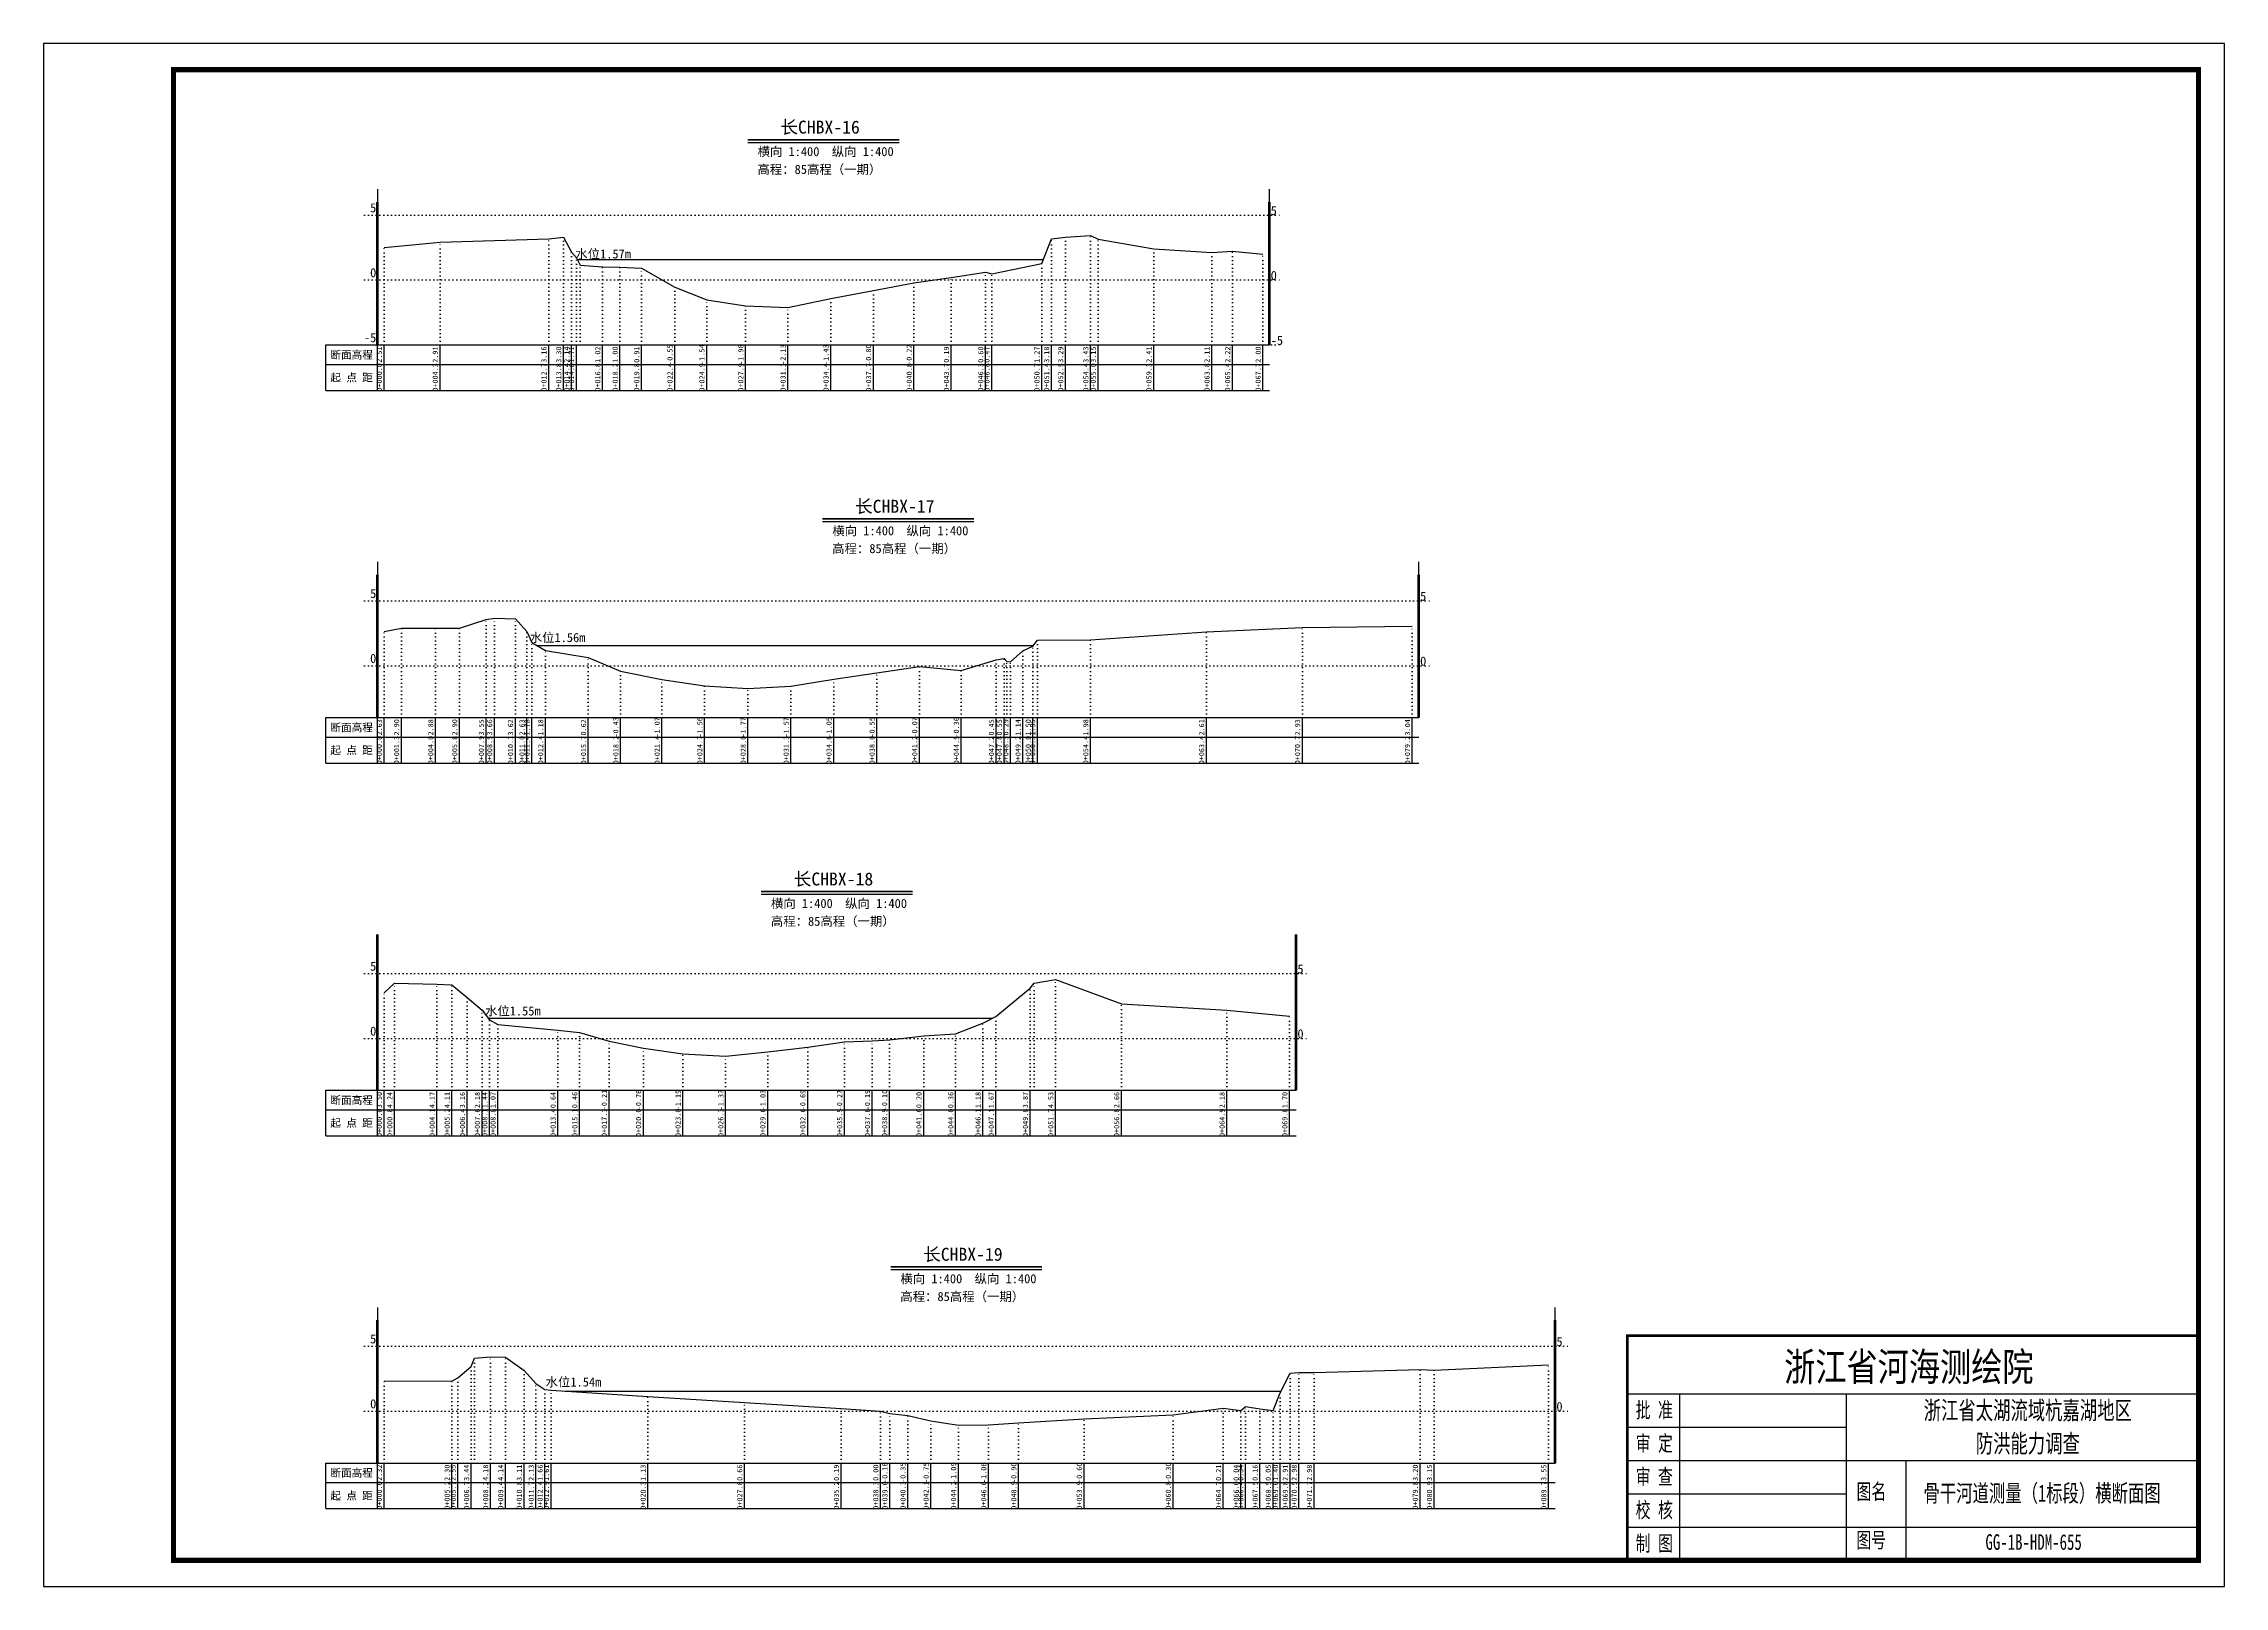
# Model space of a CAD drawing. Header units: millimetres. Extents: x 519117 to 522689, y 3371934 to 3372232.
# Drawn here: x 520917.9 to 521337.9, y 3371934.5 to 3372231.5 of the extents above; entities that cross this region are included whole.
import ezdxf
from ezdxf.enums import TextEntityAlignment as Align

# ---------------------------------------------------------------- set-up
doc = ezdxf.new("R2010")
doc.units = ezdxf.units.MM
doc.header["$LTSCALE"] = 0.4
doc.header["$MEASUREMENT"] = 0
doc.linetypes.add('X4', pattern=[1.6, 0, -1.6])
for name, color, linetype in [('DMX', 1, 'Continuous'), ('TEXT', 7, 'Continuous'), ('zdm1', 5, 'Continuous'), ('ZDMT5', 3, 'Continuous'), ('图框', 7, 'Continuous'), ('断面名称', 5, 'Continuous'), ('比例尺', 3, 'Continuous'), ('水位', 7, 'Continuous')]:
    doc.layers.add(name, color=color, linetype=linetype)
doc.styles.add('HDM', font='仿宋_GB2312.ttf')
doc.styles.add('tk2', font='SimSun.ttf', dxfattribs={"width": 0.8})

msp = doc.modelspace()

# ---------------------------------------------------------------- linework, layer by layer
at = {"lineweight": 100, "const_width": 0.5}
msp.add_lwpolyline([(521332.92, 3371982.78), (521222.92, 3371982.78), (521222.92, 3371939.49), (521332.92, 3371939.49), (521332.92, 3371982.78)], dxfattribs=at)
at = {"layer": 'DMX', "linetype": 'Continuous', "flags": 128}
for points in [[(520983.49, 3372192.27), (520994.27, 3372193.27), (521015.19, 3372193.89), (521018.04, 3372194.24), (521019.59, 3372191.34), (521020.52, 3372190.27), (521021.27, 3372188.87), (521025.57, 3372188.54), (521028.92, 3372188.49), (521033.07, 3372188.27), (521039.47, 3372184.62), (521045.62, 3372182.14), (521053.12, 3372181.04), (521061.24, 3372180.67), (521069.52, 3372182.42), (521077.72, 3372183.99), (521085.54, 3372185.44), (521092.72, 3372186.47), (521099.32, 3372187.49), (521100.52, 3372187.17), (521110.14, 3372189.17), (521112.02, 3372193.94), (521114.72, 3372194.22), (521119.57, 3372194.57), (521120.99, 3372193.87), (521131.72, 3372192.02), (521142.89, 3372191.27), (521146.87, 3372191.54), (521152.74, 3372190.99)], [(520983.49, 3372118.32), (520986.82, 3372118.99), (520993.39, 3372118.94), (520998.02, 3372118.99), (521003.14, 3372120.62), (521004.74, 3372120.89), (521008.77, 3372120.79), (521010.97, 3372118.32), (521011.97, 3372116.19), (521014.57, 3372114.69), (521022.82, 3372113.29), (521029.04, 3372110.67), (521036.99, 3372109.07), (521045.22, 3372107.84), (521053.57, 3372107.32), (521061.84, 3372107.82), (521070.09, 3372109.12), (521078.39, 3372110.37), (521086.59, 3372111.57), (521094.62, 3372110.84), (521101.37, 3372112.87), (521102.89, 3372113.12), (521103.44, 3372112.57), (521104.14, 3372112.47), (521106.49, 3372114.59), (521108.44, 3372115.49), (521109.32, 3372116.62), (521119.54, 3372116.69), (521141.87, 3372118.27), (521160.34, 3372119.07), (521181.52, 3372119.34)], [(520983.49, 3372048.74), (520985.52, 3372050.59), (520993.67, 3372050.42), (520996.54, 3372050.27), (520999.49, 3372047.89), (521002.37, 3372045.44), (521003.82, 3372043.59), (521005.39, 3372042.67), (521016.94, 3372041.59), (521021.14, 3372041.14), (521026.82, 3372039.47), (521033.42, 3372038.09), (521041.02, 3372037.02), (521049.27, 3372036.57), (521057.37, 3372037.42), (521065.07, 3372038.27), (521072.14, 3372039.32), (521077.49, 3372039.52), (521080.82, 3372039.74), (521087.42, 3372040.49), (521093.57, 3372040.89), (521098.79, 3372042.94), (521101.34, 3372044.17), (521107.92, 3372049.67), (521108.67, 3372050.59), (521112.82, 3372051.32), (521125.49, 3372046.64), (521145.79, 3372045.44), (521157.89, 3372044.24)], [(520983.49, 3371974.04), (520996.54, 3371973.99), (520997.72, 3371974.62), (521000.29, 3371976.84), (521000.89, 3371978.42), (521003.97, 3371978.69), (521006.87, 3371978.59), (521010.44, 3371976.02), (521012.74, 3371973.57), (521014.47, 3371972.39), (521015.67, 3371972.27), (521034.29, 3371971.07), (521052.92, 3371969.89), (521071.52, 3371968.72), (521079.12, 3371968.24), (521080.87, 3371967.79), (521084.34, 3371967.37), (521088.79, 3371966.37), (521094.09, 3371965.52), (521099.89, 3371965.59), (521105.69, 3371965.99), (521118.29, 3371966.74), (521135.44, 3371967.49), (521145.12, 3371968.77), (521148.49, 3371968.34), (521149.39, 3371969.09), (521152.17, 3371968.64), (521154.69, 3371968.37), (521156.09, 3371971.74), (521157.97, 3371975.52), (521159.69, 3371975.69), (521162.62, 3371975.69), (521183.02, 3371976.24), (521185.74, 3371976.12), (521207.77, 3371977.12)]]:
    msp.add_lwpolyline(points, dxfattribs=at)
at = {"layer": 'TEXT', "color": 0}
for p, q in [((521222.92, 3371971.58, 0), (521332.92, 3371971.58, 0)), ((521233, 3371971.58, 0), (521233, 3371945.91, 0)), ((521265.08, 3371971.58, 0), (521265.08, 3371945.91, 0)), ((521222.92, 3371965.16, 0), (521265.08, 3371965.16, 0)), ((521222.92, 3371958.74, 0), (521265.08, 3371958.74, 0)), ((521265.08, 3371958.74, 0), (521332.92, 3371958.74, 0)), ((521276.57, 3371958.74, 0), (521276.57, 3371939.49, 0)), ((521222.92, 3371952.33, 0), (521265.08, 3371952.33, 0)), ((521222.92, 3371945.91, 0), (521332.92, 3371945.91, 0)), ((521233, 3371945.91, 0), (521233, 3371939.49, 0)), ((521265.08, 3371945.91, 0), (521265.08, 3371939.49, 0))]:
    msp.add_line(p, q, dxfattribs=at)
at = {"layer": 'zdm1', "linetype": 'X4'}
for p, q in [((520979.74, 3372198.49), (521156.49, 3372198.49)), ((520979.74, 3372185.99), (521156.49, 3372185.99)), ((520979.74, 3372173.49), (521156.49, 3372173.49)), ((520979.74, 3372124.24), (521185.27, 3372124.24)), ((520979.74, 3372111.74), (521185.27, 3372111.74)), ((520979.74, 3372052.49), (521161.64, 3372052.49)), ((520979.74, 3372039.99), (521161.64, 3372039.99)), ((520979.74, 3371980.74), (521211.52, 3371980.74)), ((520979.74, 3371968.24), (521211.52, 3371968.24))]:
    msp.add_line(p, q, dxfattribs=at)
at = {"layer": 'zdm1', "linetype": 'Continuous'}
for p, q in [((520982.12, 3372173.49), (520982.12, 3372200.99)), ((520982.37, 3372173.49), (520982.37, 3372200.99)), ((521153.87, 3372173.49), (521153.87, 3372200.99)), ((521154.12, 3372173.49), (521154.12, 3372200.99)), ((520972.24, 3372164.74), (520972.24, 3372173.49)), ((520972.24, 3372173.49), (520983.49, 3372173.49)), ((520982.24, 3372164.74), (520982.24, 3372173.49)), ((520983.49, 3372173.49), (521153.99, 3372173.49)), ((520972.24, 3372169.74), (521153.99, 3372169.74)), ((520972.24, 3372164.74), (521153.99, 3372164.74)), ((520982.12, 3372101.74), (520982.12, 3372129.24)), ((520982.37, 3372101.74), (520982.37, 3372129.24)), ((521182.64, 3372101.74), (521182.64, 3372129.24)), ((521182.89, 3372101.74), (521182.89, 3372129.24)), ((520972.24, 3372092.99), (520972.24, 3372101.74)), ((520972.24, 3372101.74), (520983.49, 3372101.74)), ((520982.24, 3372092.99), (520982.24, 3372101.74)), ((520983.49, 3372101.74), (521182.77, 3372101.74)), ((520972.24, 3372097.99), (521182.77, 3372097.99)), ((520972.24, 3372092.99), (521182.77, 3372092.99)), ((520982.12, 3372029.99), (520982.12, 3372059.99)), ((520982.37, 3372029.99), (520982.37, 3372059.99)), ((521159.02, 3372029.99), (521159.02, 3372059.99)), ((521159.27, 3372029.99), (521159.27, 3372059.99)), ((520972.24, 3372021.24), (520972.24, 3372029.99)), ((520972.24, 3372029.99), (520983.49, 3372029.99)), ((520982.24, 3372021.24), (520982.24, 3372029.99)), ((520983.49, 3372029.99), (521159.14, 3372029.99)), ((520972.24, 3372026.24), (521159.14, 3372026.24)), ((520972.24, 3372021.24), (521159.14, 3372021.24)), ((520982.12, 3371958.24), (520982.12, 3371985.74)), ((520982.37, 3371958.24), (520982.37, 3371985.74)), ((521208.89, 3371958.24), (521208.89, 3371985.74)), ((521209.14, 3371958.24), (521209.14, 3371985.74)), ((520972.24, 3371949.49), (520972.24, 3371958.24)), ((520972.24, 3371958.24), (520983.49, 3371958.24)), ((520982.24, 3371949.49), (520982.24, 3371958.24)), ((520983.49, 3371958.24), (521209.02, 3371958.24)), ((520972.24, 3371954.49), (521209.02, 3371954.49)), ((520972.24, 3371949.49), (521209.02, 3371949.49))]:
    msp.add_line(p, q, dxfattribs=at)
at = {"layer": 'zdm1', "linetype": 'Continuous', "flags": 128}
for points in [[(520982.24, 3372200.99, 0.25, 0.25, 0), (520982.24, 3372203.49, 0.25, 0.25, 0)], [(521153.99, 3372200.99, 0.25, 0.25, 0), (521153.99, 3372203.49, 0.25, 0.25, 0)], [(520982.24, 3372195.99, 0.25, 0.25, 0), (520982.24, 3372198.49, 0.25, 0.25, 0)], [(521153.99, 3372195.99, 0.25, 0.25, 0), (521153.99, 3372198.49, 0.25, 0.25, 0)], [(520982.24, 3372190.99, 0.25, 0.25, 0), (520982.24, 3372193.49, 0.25, 0.25, 0)], [(521153.99, 3372190.99, 0.25, 0.25, 0), (521153.99, 3372193.49, 0.25, 0.25, 0)], [(520982.24, 3372185.99, 0.25, 0.25, 0), (520982.24, 3372188.49, 0.25, 0.25, 0)], [(521153.99, 3372185.99, 0.25, 0.25, 0), (521153.99, 3372188.49, 0.25, 0.25, 0)], [(520982.24, 3372180.99, 0.25, 0.25, 0), (520982.24, 3372183.49, 0.25, 0.25, 0)], [(521153.99, 3372180.99, 0.25, 0.25, 0), (521153.99, 3372183.49, 0.25, 0.25, 0)], [(520982.24, 3372175.99, 0.25, 0.25, 0), (520982.24, 3372178.49, 0.25, 0.25, 0)], [(521153.99, 3372175.99, 0.25, 0.25, 0), (521153.99, 3372178.49, 0.25, 0.25, 0)], [(520982.24, 3372129.24, 0.25, 0.25, 0), (520982.24, 3372131.74, 0.25, 0.25, 0)], [(521182.77, 3372129.24, 0.25, 0.25, 0), (521182.77, 3372131.74, 0.25, 0.25, 0)], [(520982.24, 3372124.24, 0.25, 0.25, 0), (520982.24, 3372126.74, 0.25, 0.25, 0)], [(521182.77, 3372124.24, 0.25, 0.25, 0), (521182.77, 3372126.74, 0.25, 0.25, 0)], [(520982.24, 3372119.24, 0.25, 0.25, 0), (520982.24, 3372121.74, 0.25, 0.25, 0)], [(521182.77, 3372119.24, 0.25, 0.25, 0), (521182.77, 3372121.74, 0.25, 0.25, 0)], [(520982.24, 3372114.24, 0.25, 0.25, 0), (520982.24, 3372116.74, 0.25, 0.25, 0)], [(521182.77, 3372114.24, 0.25, 0.25, 0), (521182.77, 3372116.74, 0.25, 0.25, 0)], [(520982.24, 3372109.24, 0.25, 0.25, 0), (520982.24, 3372111.74, 0.25, 0.25, 0)], [(521182.77, 3372109.24, 0.25, 0.25, 0), (521182.77, 3372111.74, 0.25, 0.25, 0)], [(520982.24, 3372104.24, 0.25, 0.25, 0), (520982.24, 3372106.74, 0.25, 0.25, 0)], [(521182.77, 3372104.24, 0.25, 0.25, 0), (521182.77, 3372106.74, 0.25, 0.25, 0)], [(520982.24, 3372057.49, 0.25, 0.25, 0), (520982.24, 3372059.99, 0.25, 0.25, 0)], [(521159.14, 3372057.49, 0.25, 0.25, 0), (521159.14, 3372059.99, 0.25, 0.25, 0)], [(520982.24, 3372052.49, 0.25, 0.25, 0), (520982.24, 3372054.99, 0.25, 0.25, 0)], [(521159.14, 3372052.49, 0.25, 0.25, 0), (521159.14, 3372054.99, 0.25, 0.25, 0)], [(520982.24, 3372047.49, 0.25, 0.25, 0), (520982.24, 3372049.99, 0.25, 0.25, 0)], [(521159.14, 3372047.49, 0.25, 0.25, 0), (521159.14, 3372049.99, 0.25, 0.25, 0)], [(520982.24, 3372042.49, 0.25, 0.25, 0), (520982.24, 3372044.99, 0.25, 0.25, 0)], [(521159.14, 3372042.49, 0.25, 0.25, 0), (521159.14, 3372044.99, 0.25, 0.25, 0)], [(520982.24, 3372037.49, 0.25, 0.25, 0), (520982.24, 3372039.99, 0.25, 0.25, 0)], [(521159.14, 3372037.49, 0.25, 0.25, 0), (521159.14, 3372039.99, 0.25, 0.25, 0)], [(520982.24, 3372032.49, 0.25, 0.25, 0), (520982.24, 3372034.99, 0.25, 0.25, 0)], [(521159.14, 3372032.49, 0.25, 0.25, 0), (521159.14, 3372034.99, 0.25, 0.25, 0)], [(520982.24, 3371985.74, 0.25, 0.25, 0), (520982.24, 3371988.24, 0.25, 0.25, 0)], [(521209.02, 3371985.74, 0.25, 0.25, 0), (521209.02, 3371988.24, 0.25, 0.25, 0)], [(520982.24, 3371980.74, 0.25, 0.25, 0), (520982.24, 3371983.24, 0.25, 0.25, 0)], [(521209.02, 3371980.74, 0.25, 0.25, 0), (521209.02, 3371983.24, 0.25, 0.25, 0)], [(520982.24, 3371975.74, 0.25, 0.25, 0), (520982.24, 3371978.24, 0.25, 0.25, 0)], [(521209.02, 3371975.74, 0.25, 0.25, 0), (521209.02, 3371978.24, 0.25, 0.25, 0)], [(520982.24, 3371970.74, 0.25, 0.25, 0), (520982.24, 3371973.24, 0.25, 0.25, 0)], [(521209.02, 3371970.74, 0.25, 0.25, 0), (521209.02, 3371973.24, 0.25, 0.25, 0)], [(520982.24, 3371965.74, 0.25, 0.25, 0), (520982.24, 3371968.24, 0.25, 0.25, 0)], [(521209.02, 3371965.74, 0.25, 0.25, 0), (521209.02, 3371968.24, 0.25, 0.25, 0)], [(520982.24, 3371960.74, 0.25, 0.25, 0), (520982.24, 3371963.24, 0.25, 0.25, 0)], [(521209.02, 3371960.74, 0.25, 0.25, 0), (521209.02, 3371963.24, 0.25, 0.25, 0)]]:
    msp.add_lwpolyline(points, format="xyseb", dxfattribs=at)
at = {"layer": 'ZDMT5', "linetype": 'X4'}
for p, q in [((520994.27, 3372173.49), (520994.27, 3372193.27)), ((521015.19, 3372173.49), (521015.19, 3372193.89)), ((521018.04, 3372173.49), (521018.04, 3372194.24)), ((521112.02, 3372173.49), (521112.02, 3372193.94)), ((521114.72, 3372173.49), (521114.72, 3372194.22)), ((521119.57, 3372173.49), (521119.57, 3372194.57)), ((521120.99, 3372173.49), (521120.99, 3372193.87)), ((520983.49, 3372173.49), (520983.49, 3372192.27)), ((521019.59, 3372173.49), (521019.59, 3372191.34)), ((521020.52, 3372173.49), (521020.52, 3372190.27)), ((521021.27, 3372173.49), (521021.27, 3372188.87)), ((521025.57, 3372173.49), (521025.57, 3372188.54)), ((521028.92, 3372173.49), (521028.92, 3372188.49)), ((521110.14, 3372173.49), (521110.14, 3372189.17)), ((521131.72, 3372173.49), (521131.72, 3372192.02)), ((521142.89, 3372173.49), (521142.89, 3372191.27)), ((521146.87, 3372173.49), (521146.87, 3372191.54)), ((521152.74, 3372173.49), (521152.74, 3372190.99)), ((521033.07, 3372173.49), (521033.07, 3372188.27)), ((521039.47, 3372173.49), (521039.47, 3372184.62)), ((521085.54, 3372173.49), (521085.54, 3372185.44)), ((521092.72, 3372173.49), (521092.72, 3372186.47)), ((521099.32, 3372173.49), (521099.32, 3372187.49)), ((521100.52, 3372173.49), (521100.52, 3372187.17)), ((521045.62, 3372173.49), (521045.62, 3372182.14)), ((521053.12, 3372173.49), (521053.12, 3372181.04)), ((521061.24, 3372173.49), (521061.24, 3372180.67)), ((521069.52, 3372173.49), (521069.52, 3372182.42)), ((521077.72, 3372173.49), (521077.72, 3372183.99)), ((520983.49, 3372101.74), (520983.49, 3372118.32)), ((520986.82, 3372101.74), (520986.82, 3372118.99)), ((520993.39, 3372101.74), (520993.39, 3372118.94)), ((520998.02, 3372101.74), (520998.02, 3372118.99)), ((521003.14, 3372101.74), (521003.14, 3372120.62)), ((521004.74, 3372101.74), (521004.74, 3372120.89)), ((521008.77, 3372101.74), (521008.77, 3372120.79)), ((521010.97, 3372101.74), (521010.97, 3372118.32)), ((521141.87, 3372101.74), (521141.87, 3372118.27)), ((521160.34, 3372101.74), (521160.34, 3372119.07)), ((521181.52, 3372101.74), (521181.52, 3372119.34)), ((521011.97, 3372101.74), (521011.97, 3372116.19)), ((521014.57, 3372101.74), (521014.57, 3372114.69)), ((521022.82, 3372101.74), (521022.82, 3372113.29)), ((521101.37, 3372101.74), (521101.37, 3372112.87)), ((521102.89, 3372101.74), (521102.89, 3372113.12)), ((521106.49, 3372101.74), (521106.49, 3372114.59)), ((521108.44, 3372101.74), (521108.44, 3372115.49)), ((521109.32, 3372101.74), (521109.32, 3372116.62)), ((521119.54, 3372101.74), (521119.54, 3372116.69)), ((521029.04, 3372101.74), (521029.04, 3372110.67)), ((521036.99, 3372101.74), (521036.99, 3372109.07)), ((521070.09, 3372101.74), (521070.09, 3372109.12)), ((521078.39, 3372101.74), (521078.39, 3372110.37)), ((521086.59, 3372101.74), (521086.59, 3372111.57)), ((521094.62, 3372101.74), (521094.62, 3372110.84)), ((521103.44, 3372101.74), (521103.44, 3372112.57)), ((521104.14, 3372101.74), (521104.14, 3372112.47)), ((521045.22, 3372101.74), (521045.22, 3372107.84)), ((521053.57, 3372101.74), (521053.57, 3372107.32)), ((521061.84, 3372101.74), (521061.84, 3372107.82)), ((520985.52, 3372029.99), (520985.52, 3372050.59)), ((520993.67, 3372029.99), (520993.67, 3372050.42)), ((520996.54, 3372029.99), (520996.54, 3372050.27)), ((521108.67, 3372029.99), (521108.67, 3372050.59)), ((521112.82, 3372029.99), (521112.82, 3372051.32)), ((520983.49, 3372029.99), (520983.49, 3372048.74)), ((520999.49, 3372029.99), (520999.49, 3372047.89)), ((521107.92, 3372029.99), (521107.92, 3372049.67)), ((521125.49, 3372029.99), (521125.49, 3372046.64)), ((521002.37, 3372029.99), (521002.37, 3372045.44)), ((521003.82, 3372029.99), (521003.82, 3372043.59)), ((521005.39, 3372029.99), (521005.39, 3372042.67)), ((521016.94, 3372029.99), (521016.94, 3372041.59)), ((521098.79, 3372029.99), (521098.79, 3372042.94)), ((521101.34, 3372029.99), (521101.34, 3372044.17)), ((521145.79, 3372029.99), (521145.79, 3372045.44)), ((521157.89, 3372029.99), (521157.89, 3372044.24)), ((521021.14, 3372029.99), (521021.14, 3372041.14)), ((521026.82, 3372029.99), (521026.82, 3372039.47)), ((521033.42, 3372029.99), (521033.42, 3372038.09)), ((521057.37, 3372029.99), (521057.37, 3372037.42)), ((521065.07, 3372029.99), (521065.07, 3372038.27)), ((521072.14, 3372029.99), (521072.14, 3372039.32)), ((521077.49, 3372029.99), (521077.49, 3372039.52)), ((521080.82, 3372029.99), (521080.82, 3372039.74)), ((521087.42, 3372029.99), (521087.42, 3372040.49)), ((521093.57, 3372029.99), (521093.57, 3372040.89)), ((521041.02, 3372029.99), (521041.02, 3372037.02)), ((521049.27, 3372029.99), (521049.27, 3372036.57)), ((521000.89, 3371958.24), (521000.89, 3371978.42)), ((521003.97, 3371958.24), (521003.97, 3371978.69)), ((521006.87, 3371958.24), (521006.87, 3371978.59)), ((520997.72, 3371958.24), (520997.72, 3371974.62)), ((521000.29, 3371958.24), (521000.29, 3371976.84)), ((521010.44, 3371958.24), (521010.44, 3371976.02)), ((521157.97, 3371958.24), (521157.97, 3371975.52)), ((521159.69, 3371958.24), (521159.69, 3371975.69)), ((521162.62, 3371958.24), (521162.62, 3371975.69)), ((521183.02, 3371958.24), (521183.02, 3371976.24)), ((521185.74, 3371958.24), (521185.74, 3371976.12)), ((521207.77, 3371958.24), (521207.77, 3371977.12)), ((520983.49, 3371958.24), (520983.49, 3371974.04)), ((520996.54, 3371958.24), (520996.54, 3371973.99)), ((521012.74, 3371958.24), (521012.74, 3371973.57)), ((521014.47, 3371958.24), (521014.47, 3371972.39)), ((521015.67, 3371958.24), (521015.67, 3371972.27)), ((521034.29, 3371958.24), (521034.29, 3371971.07)), ((521156.09, 3371958.24), (521156.09, 3371971.74)), ((521052.92, 3371958.24), (521052.92, 3371969.89)), ((521071.52, 3371958.24), (521071.52, 3371968.72)), ((521079.12, 3371958.24), (521079.12, 3371968.24)), ((521080.87, 3371958.24), (521080.87, 3371967.79)), ((521084.34, 3371958.24), (521084.34, 3371967.37)), ((521088.79, 3371958.24), (521088.79, 3371966.37)), ((521105.69, 3371958.24), (521105.69, 3371965.99)), ((521118.29, 3371958.24), (521118.29, 3371966.74)), ((521135.44, 3371958.24), (521135.44, 3371967.49)), ((521145.12, 3371958.24), (521145.12, 3371968.77)), ((521148.49, 3371958.24), (521148.49, 3371968.34)), ((521149.39, 3371958.24), (521149.39, 3371969.09)), ((521152.17, 3371958.24), (521152.17, 3371968.64)), ((521154.69, 3371958.24), (521154.69, 3371968.37)), ((521094.09, 3371958.24), (521094.09, 3371965.52)), ((521099.89, 3371958.24), (521099.89, 3371965.59))]:
    msp.add_line(p, q, dxfattribs=at)
at = {"layer": 'ZDMT5', "linetype": 'Continuous'}
for p, q in [((520983.49, 3372164.74), (520983.49, 3372173.49)), ((520994.27, 3372164.74), (520994.27, 3372173.49)), ((521015.19, 3372164.74), (521015.19, 3372173.49)), ((521018.04, 3372164.74), (521018.04, 3372173.49)), ((521019.59, 3372164.74), (521019.59, 3372173.49)), ((521020.52, 3372164.74), (521020.52, 3372173.49)), ((521025.57, 3372164.74), (521025.57, 3372173.49)), ((521028.92, 3372164.74), (521028.92, 3372173.49)), ((521033.07, 3372164.74), (521033.07, 3372173.49)), ((521039.47, 3372164.74), (521039.47, 3372173.49)), ((521045.62, 3372164.74), (521045.62, 3372173.49)), ((521053.12, 3372164.74), (521053.12, 3372173.49)), ((521061.24, 3372164.74), (521061.24, 3372173.49)), ((521069.52, 3372164.74), (521069.52, 3372173.49)), ((521077.72, 3372164.74), (521077.72, 3372173.49)), ((521085.54, 3372164.74), (521085.54, 3372173.49)), ((521092.72, 3372164.74), (521092.72, 3372173.49)), ((521099.32, 3372164.74), (521099.32, 3372173.49)), ((521100.52, 3372164.74), (521100.52, 3372173.49)), ((521110.14, 3372164.74), (521110.14, 3372173.49)), ((521112.02, 3372164.74), (521112.02, 3372173.49)), ((521114.72, 3372164.74), (521114.72, 3372173.49)), ((521119.57, 3372164.74), (521119.57, 3372173.49)), ((521120.99, 3372164.74), (521120.99, 3372173.49)), ((521131.72, 3372164.74), (521131.72, 3372173.49)), ((521142.89, 3372164.74), (521142.89, 3372173.49)), ((521146.87, 3372164.74), (521146.87, 3372173.49)), ((521152.74, 3372164.74), (521152.74, 3372173.49)), ((520983.49, 3372092.99), (520983.49, 3372101.74)), ((520986.82, 3372092.99), (520986.82, 3372101.74)), ((520993.39, 3372092.99), (520993.39, 3372101.74)), ((520998.02, 3372092.99), (520998.02, 3372101.74)), ((521003.14, 3372092.99), (521003.14, 3372101.74)), ((521004.74, 3372092.99), (521004.74, 3372101.74)), ((521008.77, 3372092.99), (521008.77, 3372101.74)), ((521010.97, 3372092.99), (521010.97, 3372101.74)), ((521011.97, 3372092.99), (521011.97, 3372101.74)), ((521014.57, 3372092.99), (521014.57, 3372101.74)), ((521022.82, 3372092.99), (521022.82, 3372101.74)), ((521029.04, 3372092.99), (521029.04, 3372101.74)), ((521036.99, 3372092.99), (521036.99, 3372101.74)), ((521045.22, 3372092.99), (521045.22, 3372101.74)), ((521053.57, 3372092.99), (521053.57, 3372101.74)), ((521061.84, 3372092.99), (521061.84, 3372101.74)), ((521070.09, 3372092.99), (521070.09, 3372101.74)), ((521078.39, 3372092.99), (521078.39, 3372101.74)), ((521086.59, 3372092.99), (521086.59, 3372101.74)), ((521094.62, 3372092.99), (521094.62, 3372101.74)), ((521101.37, 3372092.99), (521101.37, 3372101.74)), ((521102.89, 3372092.99), (521102.89, 3372101.74)), ((521104.14, 3372092.99), (521104.14, 3372101.74)), ((521106.49, 3372092.99), (521106.49, 3372101.74)), ((521108.44, 3372092.99), (521108.44, 3372101.74)), ((521109.32, 3372092.99), (521109.32, 3372101.74)), ((521119.54, 3372092.99), (521119.54, 3372101.74)), ((521141.87, 3372092.99), (521141.87, 3372101.74)), ((521160.34, 3372092.99), (521160.34, 3372101.74)), ((521181.52, 3372092.99), (521181.52, 3372101.74)), ((520983.49, 3372021.24), (520983.49, 3372029.99)), ((520985.52, 3372021.24), (520985.52, 3372029.99)), ((520993.67, 3372021.24), (520993.67, 3372029.99)), ((520996.54, 3372021.24), (520996.54, 3372029.99)), ((520999.49, 3372021.24), (520999.49, 3372029.99)), ((521002.37, 3372021.24), (521002.37, 3372029.99)), ((521003.82, 3372021.24), (521003.82, 3372029.99)), ((521005.39, 3372021.24), (521005.39, 3372029.99)), ((521016.94, 3372021.24), (521016.94, 3372029.99)), ((521021.14, 3372021.24), (521021.14, 3372029.99)), ((521026.82, 3372021.24), (521026.82, 3372029.99)), ((521033.42, 3372021.24), (521033.42, 3372029.99)), ((521041.02, 3372021.24), (521041.02, 3372029.99)), ((521049.27, 3372021.24), (521049.27, 3372029.99)), ((521057.37, 3372021.24), (521057.37, 3372029.99)), ((521065.07, 3372021.24), (521065.07, 3372029.99)), ((521072.14, 3372021.24), (521072.14, 3372029.99)), ((521077.49, 3372021.24), (521077.49, 3372029.99)), ((521080.82, 3372021.24), (521080.82, 3372029.99)), ((521087.42, 3372021.24), (521087.42, 3372029.99)), ((521093.57, 3372021.24), (521093.57, 3372029.99)), ((521098.79, 3372021.24), (521098.79, 3372029.99)), ((521101.34, 3372021.24), (521101.34, 3372029.99)), ((521107.92, 3372021.24), (521107.92, 3372029.99)), ((521112.82, 3372021.24), (521112.82, 3372029.99)), ((521125.49, 3372021.24), (521125.49, 3372029.99)), ((521145.79, 3372021.24), (521145.79, 3372029.99)), ((521157.89, 3372021.24), (521157.89, 3372029.99)), ((520983.49, 3371949.49), (520983.49, 3371958.24)), ((520996.54, 3371949.49), (520996.54, 3371958.24)), ((520997.72, 3371949.49), (520997.72, 3371958.24)), ((521000.29, 3371949.49), (521000.29, 3371958.24)), ((521003.97, 3371949.49), (521003.97, 3371958.24)), ((521006.87, 3371949.49), (521006.87, 3371958.24)), ((521010.44, 3371949.49), (521010.44, 3371958.24)), ((521012.74, 3371949.49), (521012.74, 3371958.24)), ((521014.47, 3371949.49), (521014.47, 3371958.24)), ((521015.67, 3371949.49), (521015.67, 3371958.24)), ((521034.29, 3371949.49), (521034.29, 3371958.24)), ((521052.92, 3371949.49), (521052.92, 3371958.24)), ((521071.52, 3371949.49), (521071.52, 3371958.24)), ((521079.12, 3371949.49), (521079.12, 3371958.24)), ((521080.87, 3371949.49), (521080.87, 3371958.24)), ((521084.34, 3371949.49), (521084.34, 3371958.24)), ((521088.79, 3371949.49), (521088.79, 3371958.24)), ((521094.09, 3371949.49), (521094.09, 3371958.24)), ((521099.89, 3371949.49), (521099.89, 3371958.24)), ((521105.69, 3371949.49), (521105.69, 3371958.24)), ((521118.29, 3371949.49), (521118.29, 3371958.24)), ((521135.44, 3371949.49), (521135.44, 3371958.24)), ((521145.12, 3371949.49), (521145.12, 3371958.24)), ((521148.49, 3371949.49), (521148.49, 3371958.24)), ((521149.39, 3371949.49), (521149.39, 3371958.24)), ((521152.17, 3371949.49), (521152.17, 3371958.24)), ((521154.69, 3371949.49), (521154.69, 3371958.24)), ((521156.09, 3371949.49), (521156.09, 3371958.24)), ((521157.97, 3371949.49), (521157.97, 3371958.24)), ((521159.69, 3371949.49), (521159.69, 3371958.24)), ((521162.62, 3371949.49), (521162.62, 3371958.24)), ((521183.02, 3371949.49), (521183.02, 3371958.24)), ((521185.74, 3371949.49), (521185.74, 3371958.24)), ((521207.77, 3371949.49), (521207.77, 3371958.24))]:
    msp.add_line(p, q, dxfattribs=at)
at = {"layer": '图框', "flags": 128}
msp.add_lwpolyline([(520917.92, 3371934.49), (521337.92, 3371934.49), (521337.92, 3372231.49), (520917.92, 3372231.49)], close=True, dxfattribs=at)
at = {"layer": '图框', "const_width": 1, "flags": 128}
msp.add_lwpolyline([(520942.92, 3371939.49), (521332.92, 3371939.49), (521332.92, 3372226.49), (520942.92, 3372226.49)], close=True, dxfattribs=at)
at = {"layer": '比例尺', "color": 3, "linetype": 'Continuous', "lineweight": 40}
for p, q in [((521053.56, 3372212.99), (521082.68, 3372212.99)), ((521067.94, 3372139.99), (521097.07, 3372139.99)), ((521056.13, 3372068.24), (521085.26, 3372068.24)), ((521081.07, 3371995.99), (521110.19, 3371995.99))]:
    msp.add_line(p, q, dxfattribs=at)
at = {"layer": '比例尺', "color": 3, "linetype": 'Continuous'}
for p, q in [((521053.56, 3372212.49), (521082.68, 3372212.49)), ((521067.94, 3372139.49), (521097.07, 3372139.49)), ((521056.13, 3372067.74), (521085.26, 3372067.74)), ((521081.07, 3371995.49), (521110.19, 3371995.49))]:
    msp.add_line(p, q, dxfattribs=at)
at = {"layer": '水位', "color": 6, "linetype": 'Continuous'}
for p, q in [((521020.71, 3372189.92), (521110.44, 3372189.92)), ((521012.92, 3372115.64), (521108.56, 3372115.64)), ((521003.6, 3372043.87), (521100.72, 3372043.87)), ((521018.39, 3371972.09), (521156.27, 3371972.09))]:
    msp.add_line(p, q, dxfattribs=at)

# ---------------------------------------------------------------- texts
at = {"layer": 'TEXT', "color": 7, "ltscale": 8, "style": 'tk2'}
for tag, p, s, height, width in [('浙江省河海测绘院', (521253.14, 3371974.01, 0), '（单位名称）', 5.5, 0.8), ('批 准', (521224.54, 3371966.95, 0), '批准', 3, 0.7), ('审 定', (521224.54, 3371960.53, 0), '审定', 3, 0.7), ('审 查', (521224.54, 3371954.11, 0), '审 查', 3, 0.7), ('图名', (521267.07, 3371951.24, 0), '审查', 3, 0.7), ('校 核', (521224.54, 3371947.7, 0), '校 核', 3, 0.7), ('图号', (521267.03, 3371941.91, 0), '图号', 3, 0.7), ('制 图', (521224.54, 3371941.28, 0), '制 图', 3, 0.7)]:
    msp.add_attdef(tag, p, s, height=height, dxfattribs=dict(at, width=width))
at = {"layer": 'TEXT', "color": 0, "style": 'tk2', "width": 0.7}
for tag, text, height, p in [('浙江省太湖流域杭嘉湖地区', '浙江省太湖流域杭嘉湖地区', 3.5, (521300.06, 3371968.39, -206.67)), ('防洪能力调查', '防洪能力调查', 3.5, (521300.06, 3371962, -206.67)), ('骨干河道测量（1标段）横断面图', '骨干河道测量（1标段）横断面图', 3.3, (521302.81, 3371952.43, -206.67)), ('GG-1B-HDM-655', 'GG-1B-HDM-001', 3, (521301.18, 3371943.03, -206.67))]:
    msp.add_attdef(tag, text=text, height=height, dxfattribs=at).set_placement(p, align=Align.MIDDLE_CENTER)
at = {"layer": 'zdm1', "linetype": 'Continuous', "style": 'HDM'}
for s, p in [('5', (520981.99, 3372198.49)), ('0', (520981.99, 3372185.99)), ('-5', (520981.99, 3372173.49)), ('5', (520981.99, 3372124.24)), ('0', (520981.99, 3372111.74)), ('5', (520981.99, 3372052.49)), ('0', (520981.99, 3372039.99)), ('5', (520981.99, 3371980.74)), ('0', (520981.99, 3371968.24))]:
    msp.add_text(s, height=1.75, dxfattribs=at).set_placement(p, align=Align.BOTTOM_RIGHT)
for s, p in [('5', (521154.24, 3372198.49)), ('0', (521154.24, 3372185.99)), ('-5', (521154.24, 3372173.49)), ('5', (521183.02, 3372124.24)), ('0', (521183.02, 3372111.74)), ('5', (521159.39, 3372052.49)), ('0', (521159.39, 3372039.99)), ('5', (521209.27, 3371980.74)), ('0', (521209.27, 3371968.24))]:
    msp.add_text(s, height=1.75, dxfattribs=at).set_placement(p)
for s, p in [('断面高程', (520977.24, 3372171.62)), ('起 点 距', (520977.24, 3372167.24)), ('断面高程', (520977.24, 3372099.87)), ('起 点 距', (520977.24, 3372095.49)), ('断面高程', (520977.24, 3372028.12)), ('起 点 距', (520977.24, 3372023.74)), ('断面高程', (520977.24, 3371956.37)), ('起 点 距', (520977.24, 3371951.99))]:
    msp.add_text(s, height=1.5, dxfattribs=at).set_placement(p, align=Align.MIDDLE)
at = {"layer": 'ZDMT5', "linetype": 'Continuous', "style": 'HDM'}
for s, p in [('2.51', (520983.37, 3372171.62)), ('2.91', (520994.14, 3372171.62)), ('3.16', (521015.07, 3372171.62)), ('3.30', (521017.92, 3372171.62)), ('2.14', (521019.47, 3372171.62)), ('1.71', (521020.39, 3372171.62)), ('1.02', (521025.44, 3372171.62)), ('1.00', (521028.79, 3372171.62)), ('0.91', (521032.94, 3372171.62)), ('-0.55', (521039.34, 3372171.62)), ('-1.54', (521045.49, 3372171.62)), ('-1.98', (521052.99, 3372171.62)), ('-2.13', (521061.12, 3372171.62)), ('-1.43', (521069.39, 3372171.62)), ('-0.80', (521077.59, 3372171.62)), ('-0.22', (521085.42, 3372171.62)), ('0.19', (521092.59, 3372171.62)), ('0.60', (521099.19, 3372171.62)), ('0.47', (521100.39, 3372171.62)), ('1.27', (521110.02, 3372171.62)), ('3.18', (521111.89, 3372171.62)), ('3.29', (521114.59, 3372171.62)), ('3.43', (521119.44, 3372171.62)), ('3.15', (521120.87, 3372171.62)), ('2.41', (521131.59, 3372171.62)), ('2.11', (521142.77, 3372171.62)), ('2.22', (521146.74, 3372171.62)), ('2.00', (521152.62, 3372171.62)), ('0+000.0', (520983.37, 3372167.24)), ('0+004.3', (520994.14, 3372167.24)), ('0+012.7', (521015.07, 3372167.24)), ('0+013.8', (521017.92, 3372167.24)), ('0+014.4', (521019.47, 3372167.24)), ('0+014.8', (521020.39, 3372167.24)), ('0+016.8', (521025.44, 3372167.24)), ('0+018.2', (521028.79, 3372167.24)), ('0+019.8', (521032.94, 3372167.24)), ('0+022.4', (521039.34, 3372167.24)), ('0+024.9', (521045.49, 3372167.24)), ('0+027.9', (521052.99, 3372167.24)), ('0+031.1', (521061.12, 3372167.24)), ('0+034.4', (521069.39, 3372167.24)), ('0+037.7', (521077.59, 3372167.24)), ('0+040.8', (521085.42, 3372167.24)), ('0+043.7', (521092.59, 3372167.24)), ('0+046.3', (521099.19, 3372167.24)), ('0+046.8', (521100.39, 3372167.24)), ('0+050.7', (521110.02, 3372167.24)), ('0+051.4', (521111.89, 3372167.24)), ('0+052.5', (521114.59, 3372167.24)), ('0+054.4', (521119.44, 3372167.24)), ('0+055.0', (521120.87, 3372167.24)), ('0+059.3', (521131.59, 3372167.24)), ('0+063.8', (521142.77, 3372167.24)), ('0+065.4', (521146.74, 3372167.24)), ('0+067.7', (521152.62, 3372167.24)), ('2.63', (520983.37, 3372099.87)), ('2.90', (520986.69, 3372099.87)), ('2.88', (520993.27, 3372099.87)), ('2.90', (520997.89, 3372099.87)), ('3.55', (521003.02, 3372099.87)), ('3.66', (521004.62, 3372099.87)), ('3.62', (521008.64, 3372099.87)), ('2.63', (521010.84, 3372099.87)), ('1.78', (521011.84, 3372099.87)), ('1.18', (521014.44, 3372099.87)), ('0.62', (521022.69, 3372099.87)), ('-0.43', (521028.92, 3372099.87)), ('-1.07', (521036.87, 3372099.87)), ('-1.56', (521045.09, 3372099.87)), ('-1.77', (521053.44, 3372099.87)), ('-1.57', (521061.72, 3372099.87)), ('-1.05', (521069.97, 3372099.87)), ('-0.55', (521078.27, 3372099.87)), ('-0.07', (521086.47, 3372099.87)), ('-0.36', (521094.49, 3372099.87)), ('0.45', (521101.24, 3372099.87)), ('0.55', (521102.77, 3372099.87)), ('0.29', (521104.02, 3372099.87)), ('1.14', (521106.37, 3372099.87)), ('1.50', (521108.32, 3372099.87)), ('1.95', (521109.19, 3372099.87)), ('1.98', (521119.42, 3372099.87)), ('2.61', (521141.74, 3372099.87)), ('2.93', (521160.22, 3372099.87)), ('3.04', (521181.39, 3372099.87)), ('0+000.0', (520983.37, 3372095.49)), ('0+001.3', (520986.69, 3372095.49)), ('0+004.0', (520993.27, 3372095.49)), ('0+005.8', (520997.89, 3372095.49)), ('0+007.9', (521003.02, 3372095.49)), ('0+008.5', (521004.62, 3372095.49)), ('0+010.1', (521008.64, 3372095.49)), ('0+011.0', (521010.84, 3372095.49)), ('0+011.4', (521011.84, 3372095.49)), ('0+012.4', (521014.44, 3372095.49)), ('0+015.7', (521022.69, 3372095.49)), ('0+018.2', (521028.92, 3372095.49)), ('0+021.4', (521036.87, 3372095.49)), ('0+024.7', (521045.09, 3372095.49)), ('0+028.0', (521053.44, 3372095.49)), ('0+031.3', (521061.72, 3372095.49)), ('0+034.6', (521069.97, 3372095.49)), ('0+038.0', (521078.27, 3372095.49)), ('0+041.2', (521086.47, 3372095.49)), ('0+044.5', (521094.49, 3372095.49)), ('0+047.2', (521101.24, 3372095.49)), ('0+047.8', (521102.77, 3372095.49)), ('0+048.3', (521104.02, 3372095.49)), ('0+049.2', (521106.37, 3372095.49)), ('0+050.0', (521108.32, 3372095.49)), ('0+050.3', (521109.19, 3372095.49)), ('0+054.4', (521119.42, 3372095.49)), ('0+063.4', (521141.74, 3372095.49)), ('0+070.7', (521160.22, 3372095.49)), ('0+079.2', (521181.39, 3372095.49)), ('3.50', (520983.37, 3372028.12)), ('4.24', (520985.39, 3372028.12)), ('4.17', (520993.54, 3372028.12)), ('4.11', (520996.42, 3372028.12)), ('3.16', (520999.37, 3372028.12)), ('2.18', (521002.24, 3372028.12)), ('1.44', (521003.69, 3372028.12)), ('1.07', (521005.27, 3372028.12)), ('0.64', (521016.82, 3372028.12)), ('0.46', (521021.02, 3372028.12)), ('-0.21', (521026.69, 3372028.12)), ('-0.76', (521033.29, 3372028.12)), ('-1.19', (521040.89, 3372028.12)), ('-1.37', (521049.14, 3372028.12)), ('-1.03', (521057.24, 3372028.12)), ('-0.69', (521064.94, 3372028.12)), ('-0.27', (521072.02, 3372028.12)), ('-0.19', (521077.37, 3372028.12)), ('-0.10', (521080.69, 3372028.12)), ('0.20', (521087.29, 3372028.12)), ('0.36', (521093.44, 3372028.12)), ('1.18', (521098.67, 3372028.12)), ('1.67', (521101.22, 3372028.12)), ('3.87', (521107.79, 3372028.12)), ('4.53', (521112.69, 3372028.12)), ('2.66', (521125.37, 3372028.12)), ('2.18', (521145.67, 3372028.12)), ('1.70', (521157.77, 3372028.12)), ('0+000.0', (520983.37, 3372023.74)), ('0+000.8', (520985.39, 3372023.74)), ('0+004.1', (520993.54, 3372023.74)), ('0+005.2', (520996.42, 3372023.74)), ('0+006.4', (520999.37, 3372023.74)), ('0+007.6', (521002.24, 3372023.74)), ('0+008.1', (521003.69, 3372023.74)), ('0+008.8', (521005.27, 3372023.74)), ('0+013.4', (521016.82, 3372023.74)), ('0+015.1', (521021.02, 3372023.74)), ('0+017.3', (521026.69, 3372023.74)), ('0+020.0', (521033.29, 3372023.74)), ('0+023.0', (521040.89, 3372023.74)), ('0+026.3', (521049.14, 3372023.74)), ('0+029.6', (521057.24, 3372023.74)), ('0+032.6', (521064.94, 3372023.74)), ('0+035.5', (521072.02, 3372023.74)), ('0+037.6', (521077.37, 3372023.74)), ('0+038.9', (521080.69, 3372023.74)), ('0+041.6', (521087.29, 3372023.74)), ('0+044.0', (521093.44, 3372023.74)), ('0+046.1', (521098.67, 3372023.74)), ('0+047.1', (521101.22, 3372023.74)), ('0+049.8', (521107.79, 3372023.74)), ('0+051.7', (521112.69, 3372023.74)), ('0+056.8', (521125.37, 3372023.74)), ('0+064.9', (521145.67, 3372023.74)), ('0+069.8', (521157.77, 3372023.74)), ('2.32', (520983.37, 3371956.37)), ('2.30', (520996.42, 3371956.37)), ('2.55', (520997.59, 3371956.37)), ('3.44', (521000.17, 3371956.37)), ('4.18', (521003.84, 3371956.37)), ('4.14', (521006.74, 3371956.37)), ('3.11', (521010.32, 3371956.37)), ('2.13', (521012.62, 3371956.37)), ('1.66', (521014.34, 3371956.37)), ('1.61', (521015.54, 3371956.37)), ('1.13', (521034.17, 3371956.37)), ('0.66', (521052.79, 3371956.37)), ('0.19', (521071.39, 3371956.37)), ('0.00', (521078.99, 3371956.37)), ('-0.18', (521080.74, 3371956.37)), ('-0.35', (521084.22, 3371956.37)), ('-0.75', (521088.67, 3371956.37)), ('-1.09', (521093.97, 3371956.37)), ('-1.06', (521099.77, 3371956.37)), ('-0.90', (521105.57, 3371956.37)), ('-0.60', (521118.17, 3371956.37)), ('-0.30', (521135.32, 3371956.37)), ('0.21', (521144.99, 3371956.37)), ('0.04', (521148.37, 3371956.37)), ('0.34', (521149.27, 3371956.37)), ('0.16', (521152.04, 3371956.37)), ('0.05', (521154.57, 3371956.37)), ('1.40', (521155.97, 3371956.37)), ('2.91', (521157.84, 3371956.37)), ('2.98', (521159.57, 3371956.37)), ('2.98', (521162.49, 3371956.37)), ('3.20', (521182.89, 3371956.37)), ('3.15', (521185.62, 3371956.37)), ('3.55', (521207.64, 3371956.37)), ('0+000.0', (520983.37, 3371951.99)), ('0+005.2', (520996.42, 3371951.99)), ('0+005.7', (520997.59, 3371951.99)), ('0+006.7', (521000.17, 3371951.99)), ('0+008.2', (521003.84, 3371951.99)), ('0+009.4', (521006.74, 3371951.99)), ('0+010.8', (521010.32, 3371951.99)), ('0+011.7', (521012.62, 3371951.99)), ('0+012.4', (521014.34, 3371951.99)), ('0+012.9', (521015.54, 3371951.99)), ('0+020.3', (521034.17, 3371951.99)), ('0+027.8', (521052.79, 3371951.99)), ('0+035.2', (521071.39, 3371951.99)), ('0+038.3', (521078.99, 3371951.99)), ('0+039.0', (521080.74, 3371951.99)), ('0+040.3', (521084.22, 3371951.99)), ('0+042.1', (521088.67, 3371951.99)), ('0+044.2', (521093.97, 3371951.99)), ('0+046.6', (521099.77, 3371951.99)), ('0+048.9', (521105.57, 3371951.99)), ('0+053.9', (521118.17, 3371951.99)), ('0+060.8', (521135.32, 3371951.99)), ('0+064.7', (521144.99, 3371951.99)), ('0+066.0', (521148.37, 3371951.99)), ('0+066.4', (521149.27, 3371951.99)), ('0+067.5', (521152.04, 3371951.99)), ('0+068.5', (521154.57, 3371951.99)), ('0+069.0', (521155.97, 3371951.99)), ('0+069.8', (521157.84, 3371951.99)), ('0+070.5', (521159.57, 3371951.99)), ('0+071.7', (521162.49, 3371951.99)), ('0+079.8', (521182.89, 3371951.99)), ('0+080.9', (521185.62, 3371951.99)), ('0+089.7', (521207.64, 3371951.99))]:
    msp.add_text(s, height=1, rotation=90, dxfattribs=at).set_placement(p, align=Align.BOTTOM_CENTER)
at = {"layer": '断面名称', "color": 5, "linetype": 'Continuous', "style": 'HDM'}
for s, p in [('长CHBX-16', (521067.45, 3372215.47)), ('长CHBX-17', (521081.84, 3372142.47)), ('长CHBX-18', (521070.03, 3372070.72)), ('长CHBX-19', (521094.96, 3371998.47))]:
    msp.add_text(s, height=2.5, dxfattribs=at).set_placement(p, align=Align.MIDDLE)
at = {"layer": '比例尺', "color": 3, "linetype": 'Continuous', "style": 'HDM'}
for s, p in [('横向 1:400  纵向 1:400', (521081.63, 3372209.32)), ('高程：85高程（一期）', (521079.26, 3372205.89)), ('横向 1:400  纵向 1:400', (521096.02, 3372136.32)), ('高程：85高程（一期）', (521093.65, 3372132.89)), ('横向 1:400  纵向 1:400', (521084.2, 3372064.57)), ('高程：85高程（一期）', (521081.84, 3372061.14)), ('横向 1:400  纵向 1:400', (521109.14, 3371992.32)), ('高程：85高程（一期）', (521106.77, 3371988.89))]:
    msp.add_text(s, height=1.75, dxfattribs=at).set_placement(p, align=Align.BOTTOM_RIGHT)
at = {"layer": '水位', "color": 6, "linetype": 'Continuous', "style": 'HDM'}
for s, p in [('水位1.57m', (521025.67, 3372191.05)), ('水位1.56m', (521016.9, 3372117.2)), ('水位1.55m', (521008.28, 3372045.31)), ('水位1.54m', (521019.96, 3371973.88))]:
    msp.add_text(s, height=1.75, dxfattribs=at).set_placement(p, align=Align.MIDDLE)

doc.saveas('drawing.dxf')
